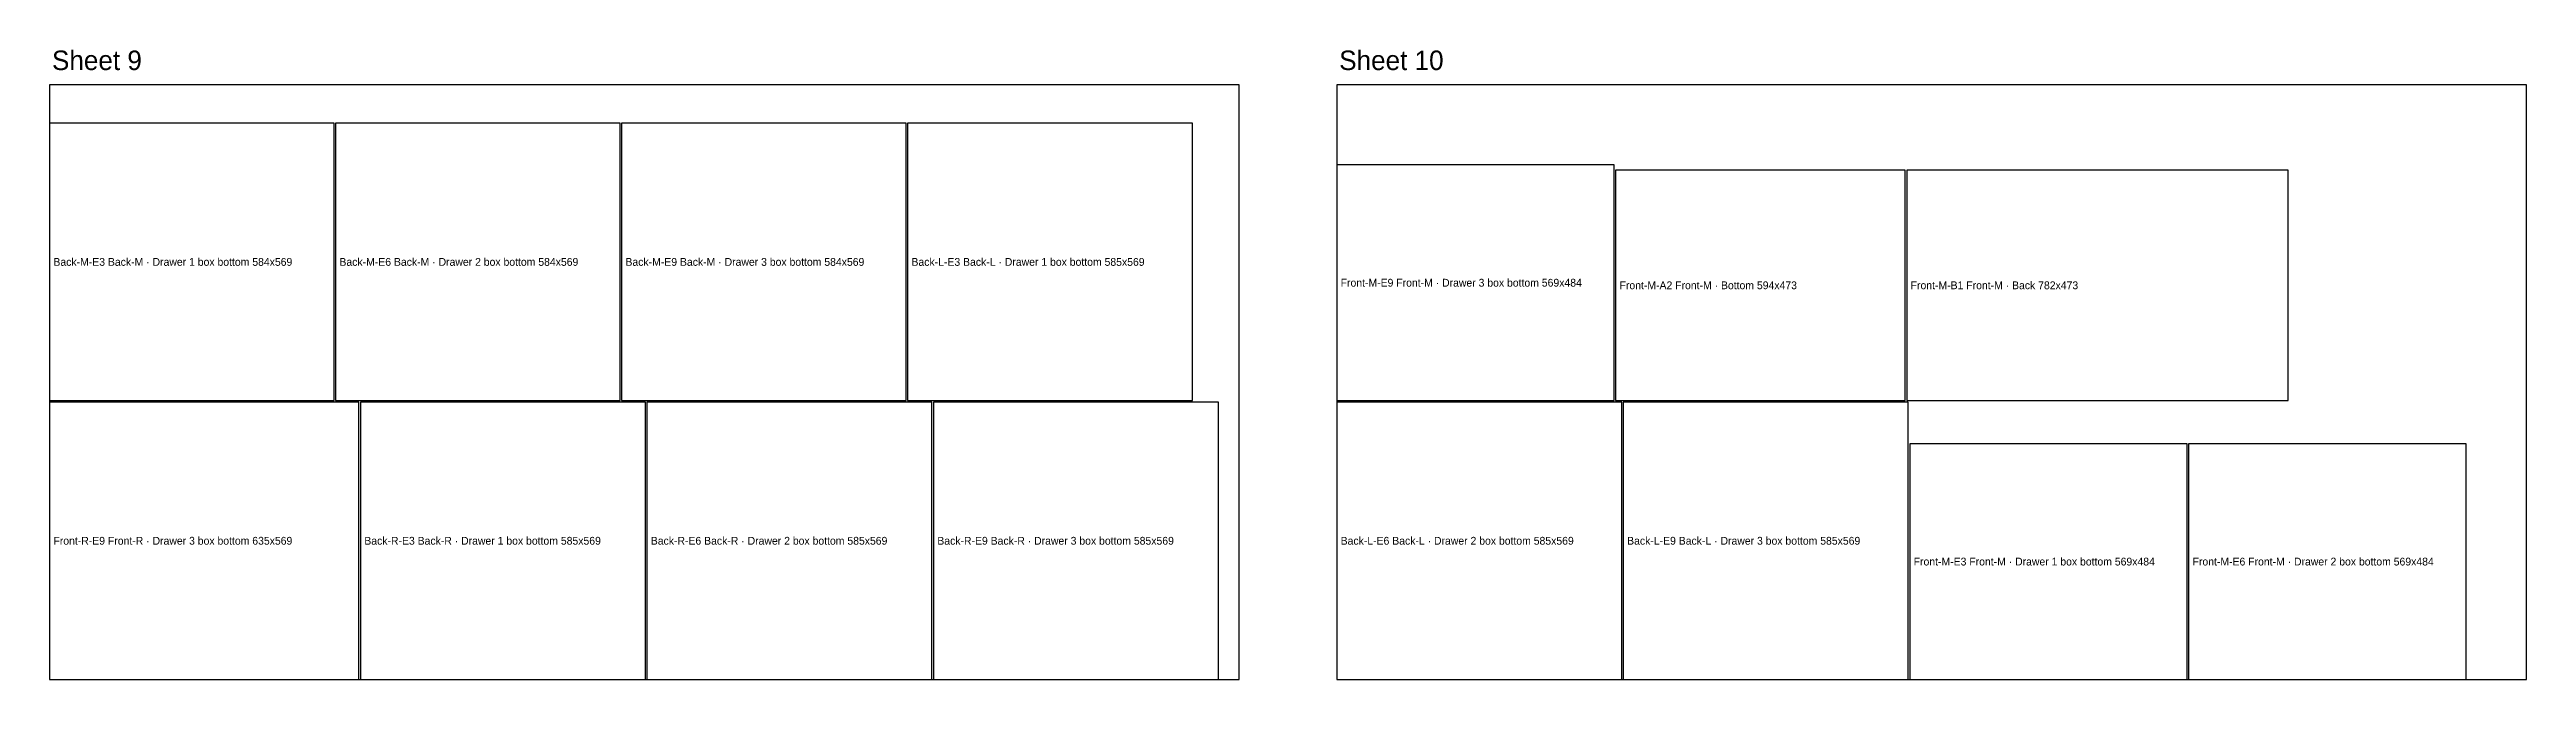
# Model space of a CAD drawing. Header units: metres. Extents: x 0 to 36760, y 0 to 1292.
# Drawn here: x 21120 to 26200, y 0 to 1292 of the extents above; entities that cross this region are included whole.
import ezdxf

# ---------------------------------------------------------------- set-up
doc = ezdxf.new("R2010")
doc.units = ezdxf.units.M
for name, color, linetype in [('LABEL', 7, 'CONTINUOUS'), ('PANEL', 7, 'CONTINUOUS'), ('SHEET', 7, 'CONTINUOUS')]:
    doc.layers.add(name, color=color, linetype=linetype)

msp = doc.modelspace()

# ---------------------------------------------------------------- texts
at = {"layer": 'LABEL'}
for s, p in [('Back-M-E3 Back-M · Drawer 1 box bottom 584x569', (21128, 848.5)), ('Back-M-E6 Back-M · Drawer 2 box bottom 584x569', (21714.6, 848.5)), ('Back-M-E9 Back-M · Drawer 3 box bottom 584x569', (22301.2, 848.5)), ('Back-L-E3 Back-L · Drawer 1 box bottom 585x569', (22887.8, 848.5)), ('Front-M-E9 Front-M · Drawer 3 box bottom 569x484', (23768, 805.8)), ('Front-M-A2 Front-M · Bottom 594x473', (24340, 800.5)), ('Front-M-B1 Front-M · Back 782x473', (24937, 800.5)), ('Front-R-E9 Front-R · Drawer 3 box bottom 635x569', (21128, 276.5)), ('Back-R-E3 Back-R · Drawer 1 box bottom 585x569', (21765.6, 276.5)), ('Back-R-E6 Back-R · Drawer 2 box bottom 585x569', (22353.2, 276.5)), ('Back-R-E9 Back-R · Drawer 3 box bottom 585x569', (22940.8, 276.5)), ('Back-L-E6 Back-L · Drawer 2 box bottom 585x569', (23768, 276.5)), ('Back-L-E9 Back-L · Drawer 3 box bottom 585x569', (24355.6, 276.5)), ('Front-M-E3 Front-M · Drawer 1 box bottom 569x484', (24943.2, 233.8)), ('Front-M-E6 Front-M · Drawer 2 box bottom 569x484', (25515.2, 233.8))]:
    msp.add_text(s, height=16, dxfattribs=at).set_placement(p)
at = {"layer": 'SHEET'}
for s, p in [('Sheet 9', (21125, 1250)), ('Sheet 10', (23765, 1250))]:
    msp.add_text(s, height=40, dxfattribs=at).set_placement(p)

# ---------------------------------------------------------------- linework, layer by layer
at = {"layer": 'PANEL'}
for p, q in [((21703.6, 1141), (21120, 1141)), ((21120, 1141), (21120, 572)), ((21703.6, 572), (21703.6, 1141)), ((22290.2, 1141), (21706.6, 1141)), ((21706.6, 1141), (21706.6, 572)), ((22290.2, 572), (22290.2, 1141)), ((22876.8, 1141), (22293.2, 1141)), ((22293.2, 1141), (22293.2, 572)), ((22876.8, 572), (22876.8, 1141)), ((23464.4, 1141), (22879.8, 1141)), ((22879.8, 1141), (22879.8, 572)), ((23464.4, 572), (23464.4, 1141)), ((24329, 1055.6), (23760, 1055.6)), ((23760, 1055.6), (23760, 572)), ((24329, 572), (24329, 1055.6)), ((24926, 1045), (24332, 1045)), ((24332, 1045), (24332, 572)), ((24926, 572), (24926, 1045)), ((25711, 1045), (24929, 1045)), ((24929, 1045), (24929, 572)), ((25711, 572), (25711, 1045)), ((21120, 572), (21703.6, 572)), ((21754.6, 569), (21120, 569)), ((21120, 569), (21120, 0)), ((21706.6, 572), (22290.2, 572)), ((21754.6, 0), (21754.6, 569)), ((22342.2, 569), (21757.6, 569)), ((21757.6, 569), (21757.6, 0)), ((22293.2, 572), (22876.8, 572)), ((22342.2, 0), (22342.2, 569)), ((22929.8, 569), (22345.2, 569)), ((22345.2, 569), (22345.2, 0)), ((22879.8, 572), (23464.4, 572)), ((22929.8, 0), (22929.8, 569)), ((23517.4, 569), (22932.8, 569)), ((22932.8, 569), (22932.8, 0)), ((23517.4, 0), (23517.4, 569)), ((23760, 572), (24329, 572)), ((24344.6, 569), (23760, 569)), ((23760, 569), (23760, 0)), ((24332, 572), (24926, 572)), ((24344.6, 0), (24344.6, 569)), ((24932.2, 569), (24347.6, 569)), ((24347.6, 569), (24347.6, 0)), ((24929, 572), (25711, 572)), ((24932.2, 0), (24932.2, 569)), ((25504.2, 483.6), (24935.2, 483.6)), ((24935.2, 483.6), (24935.2, 0)), ((25504.2, 0), (25504.2, 483.6)), ((26076.2, 483.6), (25507.2, 483.6)), ((25507.2, 483.6), (25507.2, 0)), ((26076.2, 0), (26076.2, 483.6)), ((21120, 0), (21754.6, 0)), ((21757.6, 0), (22342.2, 0)), ((22345.2, 0), (22929.8, 0)), ((22932.8, 0), (23517.4, 0)), ((23760, 0), (24344.6, 0)), ((24347.6, 0), (24932.2, 0)), ((24935.2, 0), (25504.2, 0)), ((25507.2, 0), (26076.2, 0))]:
    msp.add_line(p, q, dxfattribs=at)
at = {"layer": 'SHEET'}
for p, q in [((23560, 1220), (21120, 1220)), ((21120, 1220), (21120, 0)), ((23560, 0), (23560, 1220)), ((26200, 1220), (23760, 1220)), ((23760, 1220), (23760, 0)), ((26200, 0), (26200, 1220)), ((21120, 0), (23560, 0)), ((23760, 0), (26200, 0))]:
    msp.add_line(p, q, dxfattribs=at)

msp.set_redraw_order([(e.dxf.handle, doc.entitydb.next_handle()) for e in msp.query("TEXT MTEXT ATTDEF DIMENSION ARC_DIMENSION")])  # texts and dimensions are drawn at this point

doc.saveas('drawing.dxf')
